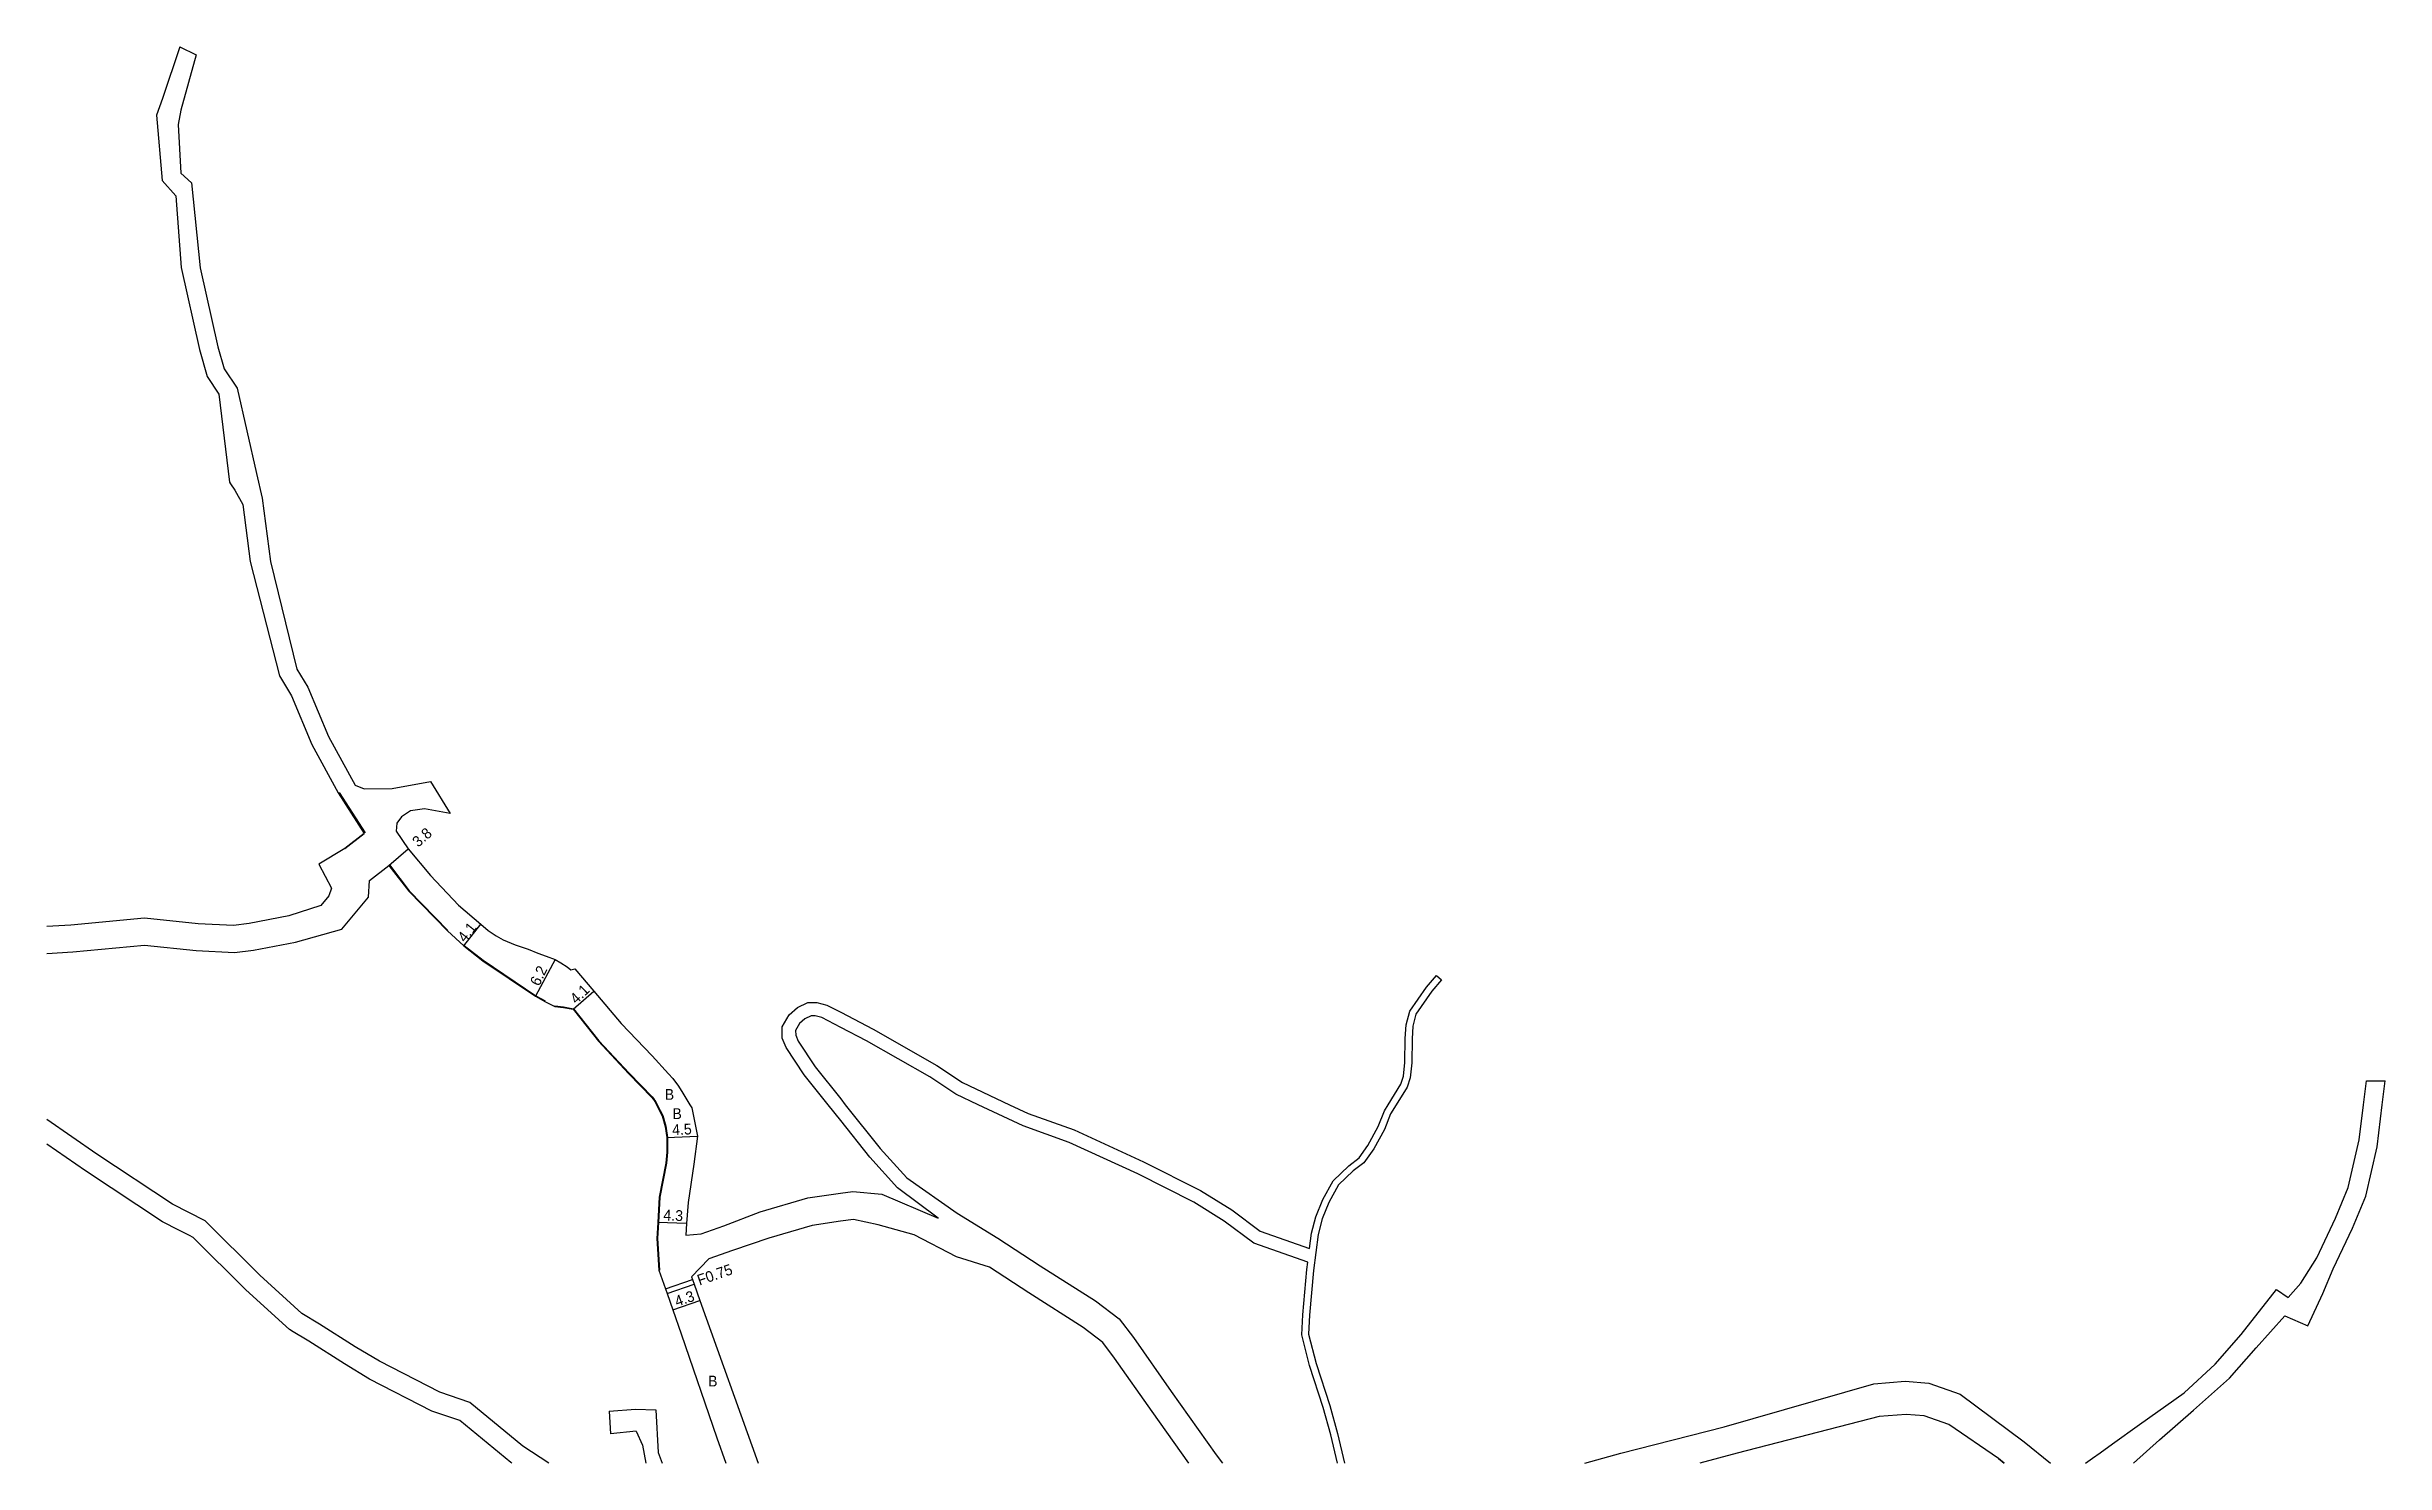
# Model space of a CAD drawing. Header units: metres. Extents: x -12000 to -10400, y -89400 to -87000.
# Drawn here: x -12000 to -11653.1, y -87600 to -87389.8 of the extents above; entities that cross this region are included whole.
import ezdxf

# ---------------------------------------------------------------- set-up
doc = ezdxf.new("R2010")
doc.units = ezdxf.units.M
doc.header["$LTSCALE"] = 2.5
for name, color, linetype in [('側溝・桝', 7, 'Continuous'), ('幅員', 7, 'Continuous'), ('歩道・分離帯・安全施設', 7, 'Continuous'), ('舗装', 7, 'Continuous'), ('道路', 7, 'Continuous')]:
    doc.layers.add(name, color=color, linetype=linetype)
doc.styles.get("Standard").update_dxf_attribs({"font": ''})
doc.styles.get('Standard').set_extended_font_data('@MS PGothic')

msp = doc.modelspace()

# ---------------------------------------------------------------- texts
at = {"layer": '側溝・桝'}
msp.add_text('F0.75', height=1.6, rotation=19.0763, dxfattribs=at).set_placement((-11903.17, -87573.65))
at = {"layer": '幅員'}
for s, rotation, p in [('3.8', 41.0486, (-11944.9, -87508.68)), ('4.1', 51.3681, (-11937.95, -87522.83)), ('6.2', 64.3366, (-11926.95, -87529.32)), ('4.1', 44.244, (-11921.44, -87531.97)), ('4.5', 2.7348, (-11907.19, -87551.33)), ('4.3', 357.7201, (-11908.55, -87563.96)), ('4.3', 19.0539, (-11906.51, -87576.8))]:
    msp.add_text(s, height=1.6, rotation=rotation, dxfattribs=at).set_placement(p)
at = {"layer": '舗装'}
for p in [(-11908.33, -87546.08), (-11907.19, -87548.93), (-11901.9, -87588.61)]:
    msp.add_text('B', height=1.6, dxfattribs=at).set_placement(p)

# ---------------------------------------------------------------- linework, layer by layer
at = {"layer": '側溝・桝'}
for points in [[(-11908.23, -87574.13), (-11904.22, -87572.74)], [(-11907.99, -87574.83), (-11903.97, -87573.45)]]:
    msp.add_lwpolyline(points, dxfattribs=at)
at = {"layer": '幅員'}
for points in [[(-11949.24, -87511.29), (-11946.41, -87508.82)], [(-11938.15, -87523.24), (-11935.59, -87520.04)], [(-11924.6, -87525.24), (-11927.51, -87530.72)], [(-11921.93, -87532.65), (-11918.86, -87529.94)], [(-11908, -87551.67), (-11903.48, -87551.45)], [(-11905.1, -87564.43), (-11909.35, -87564.26)], [(-11907.14, -87577.26), (-11903.13, -87575.87)]]:
    msp.add_lwpolyline(points, dxfattribs=at)
at = {"layer": '歩道・分離帯・安全施設'}
for points in [[(-11956.64, -87500.46), (-11952.79, -87506.46)], [(-11949.16, -87511.23), (-11946.23, -87515.05), (-11940.48, -87520.94)], [(-11938.09, -87523.16), (-11935.27, -87525.35), (-11927.46, -87530.63), (-11926.05, -87531.38)], [(-11924.63, -87532.14), (-11923.33, -87532.28), (-11921.87, -87532.57), (-11918.08, -87537.31), (-11913.61, -87542.1), (-11910.19, -87545.66), (-11910.01, -87545.87), (-11909.82, -87546.12), (-11909.65, -87546.4), (-11909.44, -87546.81)], [(-11909.44, -87546.81), (-11908.61, -87548.43), (-11908.16, -87550), (-11907.9, -87551.66), (-11907.9, -87553.86), (-11908.08, -87555.48), (-11909.05, -87560.51), (-11909.25, -87564.27), (-11909.38, -87566.67), (-11909.1, -87571.33)]]:
    msp.add_lwpolyline(points, dxfattribs=at)
at = {"layer": '道路'}
for points in [[(-11980.25, -87389.84), (-11982.85, -87397.51), (-11983.72, -87399.99), (-11982.9, -87409.7), (-11980.83, -87411.97), (-11980.08, -87422.6), (-11977.34, -87434.75), (-11976.23, -87438.75), (-11974.47, -87441.36), (-11972.91, -87454.45), (-11972.76, -87454.68), (-11972.12, -87455.64), (-11970.93, -87457.73), (-11969.84, -87466.19), (-11965.48, -87483.18), (-11963.69, -87486.12), (-11960.67, -87493.34), (-11956.77, -87500.54), (-11952.91, -87506.55)], [(-11977.84, -87391.05), (-11980.12, -87399.23), (-11980.53, -87401.35), (-11980.12, -87408.61), (-11978.53, -87410.03), (-11977.24, -87422.62), (-11974.6, -87434.36), (-11973.7, -87437.6), (-11971.75, -87440.5), (-11968.9, -87453.14), (-11968.07, -87456.82), (-11966.8, -87466.21), (-11962.89, -87482.18), (-11961.27, -87484.84), (-11958.21, -87492.16), (-11954.24, -87499.37), (-11952.9, -87499.92), (-11948.78, -87499.88), (-11943.08, -87498.84)], [(-11980.25, -87389.84), (-11977.84, -87391.05)], [(-11943.08, -87498.84), (-11940.15, -87503.6)], [(-11940.15, -87503.6), (-11943.95, -87502.89), (-11946.05, -87503.21), (-11947.36, -87504.09), (-11948.07, -87505.05), (-11948.15, -87506.2)], [(-11952.91, -87506.55), (-11955.8, -87508.78), (-11959.66, -87511.13), (-11957.77, -87514.68), (-11958.14, -87515.82), (-11959.34, -87517.27), (-11964.07, -87518.79), (-11969.96, -87519.91), (-11972.29, -87520.22), (-11977.54, -87519.95), (-11985.48, -87519.14), (-11996.45, -87520.15), (-12000, -87520.36)], [(-11955.8, -87508.78), (-11952.91, -87506.55)], [(-11948.15, -87506.2), (-11946.41, -87508.82), (-11943.09, -87512.81), (-11938.91, -87517.2), (-11935.59, -87520.04), (-11934.51, -87520.94), (-11933.34, -87521.73), (-11932.28, -87522.33), (-11930.52, -87523.06), (-11928.61, -87523.74), (-11927.15, -87524.34), (-11925.93, -87524.78), (-11924.6, -87525.24), (-11923.73, -87525.73), (-11922.8, -87526.33), (-11922.25, -87526.8), (-11921.65, -87526.63), (-11918.86, -87529.94), (-11914.81, -87534.74), (-11910.21, -87539.53), (-11907.76, -87542.22), (-11907.14, -87542.94), (-11906.3, -87544.04), (-11905.63, -87545.07), (-11904.59, -87546.81)], [(-12000, -87524.36), (-11996.15, -87524.13), (-11985.5, -87523.15), (-11977.85, -87523.94), (-11972.14, -87524.23), (-11969.33, -87523.87), (-11963.08, -87522.68), (-11956.21, -87520.76), (-11952.28, -87515.99), (-11952.12, -87513.52), (-11949.24, -87511.29)], [(-11952.12, -87513.52), (-11949.24, -87511.29)], [(-11949.24, -87511.29), (-11946.31, -87515.11), (-11940.55, -87521.01)], [(-11940.55, -87521.01), (-11938.15, -87523.24)], [(-11938.15, -87523.24), (-11935.33, -87525.44), (-11927.51, -87530.72), (-11926.1, -87531.47)], [(-11801.01, -87546.81), (-11799.12, -87543.76), (-11798.71, -87542.58), (-11798.52, -87540.52), (-11798.47, -87536.98), (-11798.34, -87534.96), (-11797.8, -87532.94), (-11795.33, -87529.36), (-11793.82, -87527.64)], [(-11793.82, -87527.64), (-11793.07, -87528.3)], [(-11793.07, -87528.3), (-11794.54, -87529.98), (-11796.88, -87533.37), (-11797.35, -87535.13), (-11797.47, -87537.02), (-11797.52, -87540.57), (-11797.72, -87542.8), (-11798.21, -87544.19), (-11799.83, -87546.81)], [(-11926.1, -87531.47), (-11925.21, -87531.94)], [(-11925.21, -87531.94), (-11924.65, -87532.24), (-11923.35, -87532.38), (-11921.93, -87532.65), (-11918.16, -87537.37), (-11913.68, -87542.17), (-11910.26, -87545.74), (-11910.04, -87545.99), (-11909.9, -87546.18), (-11909.72, -87546.48), (-11909.55, -87546.81)], [(-11884.09, -87546.81), (-11887.62, -87542.35), (-11890.3, -87538.34), (-11890.9, -87536.91), (-11890.92, -87535.25), (-11889.88, -87533.47), (-11888.65, -87532.4), (-11887.08, -87531.63), (-11885.74, -87531.63), (-11884.27, -87532.02), (-11882.22, -87533.08)], [(-11885, -87533.89), (-11886, -87533.63), (-11886.61, -87533.63), (-11887.54, -87534.08), (-11888.32, -87534.76), (-11888.92, -87535.77), (-11888.9, -87536.49), (-11888.53, -87537.38), (-11886, -87541.17), (-11882.22, -87545.94)], [(-11882.22, -87535.34), (-11885, -87533.89)], [(-11882.22, -87533.08), (-11877.43, -87535.58), (-11867.96, -87540.98), (-11864.17, -87543.5), (-11857.16, -87546.81)], [(-11861.84, -87546.81), (-11865.15, -87545.25), (-11869.01, -87542.68), (-11878.39, -87537.34), (-11882.22, -87535.34)], [(-11656.31, -87546.81), (-11655.88, -87543.26)], [(-11655.88, -87543.26), (-11653.09, -87543.26)], [(-11653.53, -87546.81), (-11653.09, -87543.26)], [(-11909.55, -87546.81), (-11908.7, -87548.47), (-11908.26, -87550.03), (-11908, -87551.67), (-11908, -87553.85), (-11908.18, -87555.47), (-11909.15, -87560.5), (-11909.35, -87564.26), (-11909.48, -87566.67), (-11909.19, -87571.35), (-11908.23, -87574.13), (-11907.99, -87574.83), (-11907.14, -87577.26), (-11905.91, -87580.81), (-11900.58, -87596.23), (-11899.24, -87600)], [(-11904.59, -87546.81), (-11904.31, -87547.28), (-11903.48, -87551.45), (-11904.02, -87555.62), (-11904.84, -87561.32), (-11905.1, -87564.43), (-11905.19, -87566.18)], [(-11882.22, -87549.17), (-11884.09, -87546.81)], [(-11882.22, -87545.94), (-11881.54, -87546.81)], [(-11881.54, -87546.81), (-11876.39, -87553.31), (-11872.42, -87557.67), (-11864.96, -87562.88), (-11858.89, -87566.59), (-11852.62, -87570.69), (-11844.43, -87575.89), (-11840.92, -87578.55), (-11838.8, -87581.34), (-11833.2, -87589.35), (-11826.5, -87598.76), (-11825.59, -87600)], [(-11808.52, -87600), (-11809.49, -87595.81), (-11810.64, -87591.74), (-11812.67, -87585.48), (-11813.83, -87580.94), (-11813.66, -87577.96), (-11813.06, -87571.26), (-11812.93, -87570.19), (-11820.93, -87567.35), (-11825.33, -87564.07), (-11829.82, -87561.27), (-11838.16, -87557.08), (-11848.35, -87552.39), (-11855.17, -87549.96), (-11861.84, -87546.81)], [(-11857.16, -87546.81), (-11854.41, -87548.11), (-11847.59, -87550.53), (-11837.3, -87555.28), (-11828.84, -87559.52), (-11824.2, -87562.41), (-11819.98, -87565.56), (-11812.67, -87568.16), (-11812.38, -87565.88), (-11811.75, -87563.43), (-11810.71, -87560.89), (-11809.18, -87558.09), (-11806.85, -87555.87), (-11805.33, -87554.71), (-11804, -87552.84), (-11802.47, -87550.04), (-11801.56, -87547.7), (-11801.01, -87546.81)], [(-11799.83, -87546.81), (-11800.66, -87548.15), (-11801.56, -87550.46), (-11803.15, -87553.37), (-11804.6, -87555.41), (-11806.2, -87556.63), (-11808.38, -87558.7), (-11809.81, -87561.32), (-11810.8, -87563.75), (-11811.39, -87566.07), (-11812.07, -87571.38), (-11812.66, -87578.04), (-11812.82, -87580.84), (-11811.7, -87585.2), (-11809.68, -87591.45), (-11808.52, -87595.57), (-11807.5, -87600)], [(-11693.53, -87597.12), (-11689.55, -87594.24), (-11682.91, -87589.57), (-11678.32, -87585.31), (-11674.46, -87580.9), (-11669.21, -87574.24), (-11667.49, -87575.42), (-11665.59, -87573.29), (-11663.25, -87569.52), (-11660.45, -87563.66), (-11658.57, -87559.07), (-11656.94, -87552.03), (-11656.31, -87546.81)], [(-11690.45, -87600), (-11686.57, -87596.53), (-11681.54, -87592.11), (-11676.2, -87587.37), (-11672.25, -87582.86), (-11667.97, -87578.14), (-11664.57, -87579.59), (-11662.33, -87574.82), (-11660.81, -87571.15), (-11657.94, -87565.14), (-11655.98, -87560.36), (-11654.28, -87553.06), (-11653.53, -87546.81)], [(-11925.54, -87600), (-11929.4, -87597.46), (-11937.22, -87590.97), (-11941.69, -87589.47), (-11950.64, -87584.88), (-11954.25, -87582.71), (-11959.56, -87579.35), (-11962.18, -87577.77), (-11968.4, -87572.12), (-11976.51, -87564.05), (-11981.34, -87561.57), (-11992.59, -87554.15), (-12000, -87549.02)], [(-11882.23, -87559.93), (-11880.44, -87559.67), (-11876.14, -87560.06), (-11867.76, -87563.64), (-11873.79, -87559.14), (-11877.92, -87554.61), (-11882.22, -87549.17)], [(-11931, -87600), (-11931.18, -87599.88), (-11938.7, -87593.64), (-11942.86, -87592.25), (-11952.1, -87587.51), (-11955.83, -87585.27), (-11961.14, -87581.9), (-11961.39, -87581.76), (-11963.44, -87580.51), (-11963.98, -87580.18), (-11970.47, -87574.29), (-11978.3, -87566.51), (-11978.85, -87566.23), (-11980.4, -87565.43), (-11982.85, -87564.16), (-11994.26, -87556.64), (-12000, -87552.67)], [(-11905.19, -87566.18), (-11902.9, -87565.98), (-11899.58, -87564.78), (-11894.19, -87562.7), (-11887.08, -87560.61), (-11882.23, -87559.93)], [(-11882.23, -87564.1), (-11886.44, -87564.71), (-11892.9, -87566.62), (-11898.25, -87568.45), (-11901.79, -87569.66), (-11904.36, -87572.33)], [(-11830.57, -87600), (-11836.03, -87592.34), (-11841.58, -87584.39), (-11843.32, -87582.1), (-11846.27, -87579.87), (-11854.33, -87574.74), (-11860.17, -87570.93), (-11865.05, -87569.4), (-11871.34, -87566.1), (-11876.65, -87564.63), (-11880.33, -87563.83), (-11882.23, -87564.1)], [(-11904.36, -87572.33), (-11904.22, -87572.74), (-11903.97, -87573.45), (-11903.13, -87575.87), (-11894.47, -87600)], [(-11771.82, -87600), (-11766.5, -87598.52), (-11751.14, -87594.58), (-11728.98, -87588.22), (-11724.31, -87587.83), (-11720.81, -87588.13), (-11716.16, -87589.74), (-11706.65, -87596.84), (-11702.76, -87600)], [(-11916.58, -87592.28), (-11912.68, -87591.99)], [(-11916.58, -87592.28), (-11912.68, -87591.99)], [(-11916.58, -87592.28), (-11916.35, -87595.66)], [(-11912.68, -87591.99), (-11909.64, -87592.07), (-11909.29, -87598.39), (-11908.72, -87600)], [(-11709.64, -87600), (-11710.48, -87599.32), (-11717.85, -87594.24), (-11721.51, -87592.98), (-11724.17, -87592.75), (-11728.17, -87593.08), (-11749.23, -87598.53), (-11754.75, -87600)], [(-11912.57, -87595.26), (-11916.35, -87595.66)], [(-11912.57, -87595.26), (-11916.35, -87595.66)], [(-11912.57, -87595.26), (-11911.62, -87597.34), (-11911.13, -87600)], [(-11706.65, -87596.84), (-11702.76, -87600)], [(-11695.37, -87598.45), (-11693.53, -87597.12)], [(-11710.48, -87599.32), (-11709.64, -87600)], [(-11697.54, -87600), (-11696.5, -87599.26), (-11695.37, -87598.45)]]:
    msp.add_lwpolyline(points, dxfattribs=at)

msp.set_redraw_order([(e.dxf.handle, doc.entitydb.next_handle()) for e in msp.query("TEXT MTEXT ATTDEF DIMENSION ARC_DIMENSION")])  # texts and dimensions are drawn at this point

doc.saveas('drawing.dxf')
